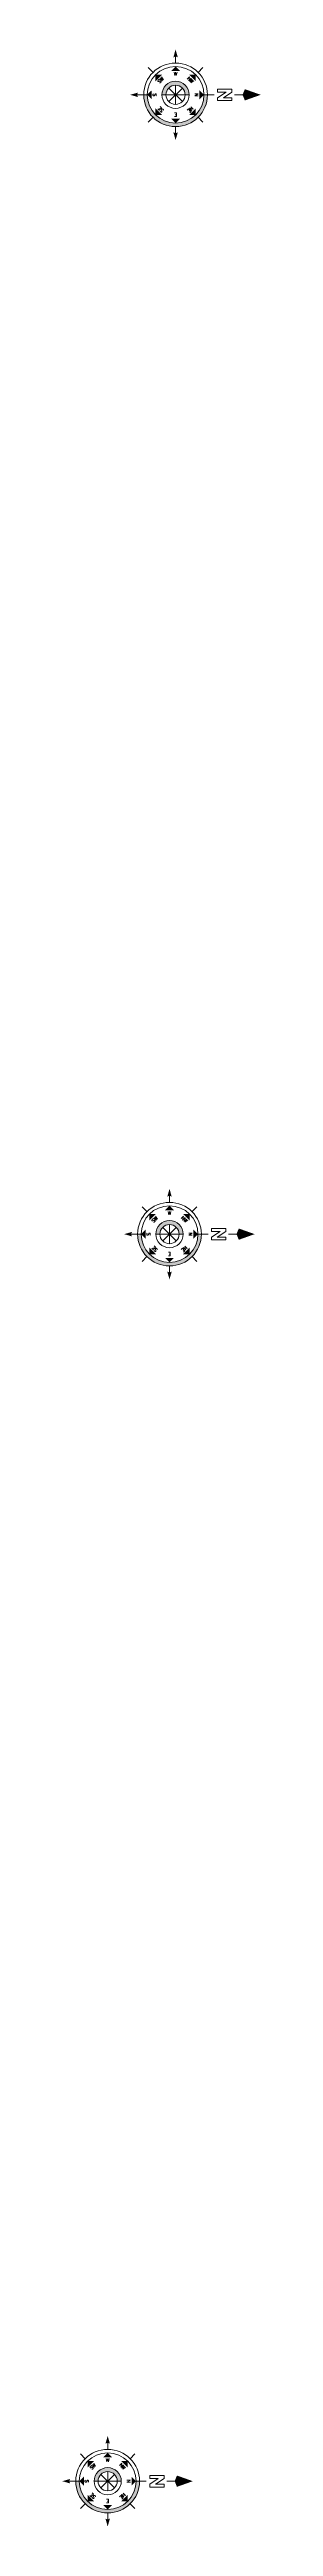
# Model space of a CAD drawing. Header units: inches. Extents: x -4010 to 92088, y -38563 to -1318.
# Drawn here: x 82228 to 82348, y -38563 to -37065 of the extents above; entities that cross this region are included whole.
import ezdxf
from ezdxf.enums import TextEntityAlignment as Align

# ---------------------------------------------------------------- set-up
doc = ezdxf.new("R2010")
doc.units = ezdxf.units.IN
doc.header["$MEASUREMENT"] = 0
doc.header["$PDMODE"] = 99
doc.layers.add('DIM', color=7, linetype='Continuous', lineweight=15)
doc.layers.add('wall', color=3, linetype='Continuous')
doc.styles.add('ARIAL', font='arial.ttf')
doc.styles.add('ROMANS', font='romans')
doc.dimstyles.new('3-8', dxfattribs={"dimscale": 1.25, "dimtxt": 6, "dimasz": 2, "dimexe": 0.18, "dimexo": 6, "dimgap": 0, "dimtad": 0, "dimdec": 0, "dimzin": 3, "dimdsep": 46, "dimlunit": 3, "dimtxsty": 'ARIAL', "dimblk": 'DD', "dimcen": 1, "dimse1": 1, "dimse2": 1, "dimclrd": 256, "dimclrt": 256, "dimadec": 0, "dimazin": 0, "dimtfac": 0.5, "dimtdec": 0, "dimtmove": 2, "dimatfit": 0, "dimfxl": 0.18, "dimtvp": 0.75, "dimfrac": 1, "dimtolj": 1, "dimtzin": 0, "dimarcsym": 0})

# ---------------------------------------------------------------- blocks, each defined once
blk = doc.blocks.new('Anno_North_J_Metric')
at = {"linetype": 'ByBlock', "lineweight": -2}
h = blk.add_hatch(color=0, dxfattribs=at)
h.paths.add_polyline_path([(-4.17, 0), (-4.68, 0, 1), (4.68, 0), (4.17, 0, -1)])
h.paths.add_polyline_path([(1.41, 0), (2, 0, 1), (-2, 0), (-1.41, 0, -1)])
at = {"color": 0, "linetype": 'ByBlock', "lineweight": -2}
for p, q in [((-3.31, 3.31), (-4.01, 4.01)), ((0, 4.68), (0, 5.67)), ((3.31, 3.31), (4.01, 4.01)), ((-4.68, 0), (-5.67, 0)), ((-4.68, 0), (-4.17, 0)), ((-1.41, 0), (-2, 0)), ((-1.41, 0), (1.41, 0)), ((1.41, 0), (-1.41, 0)), ((-1, 1), (1, -1)), ((-1, -1), (1, 1)), ((1, -1), (-1, 1)), ((1, 1), (-1, -1)), ((0, 1.41), (0, -1.41)), ((0, -1.41), (0, 1.41)), ((1.41, 0), (2, 0)), ((4.68, 0), (4.17, 0)), ((4.68, 0), (5.67, 0)), ((6.17, 0.4), (6.17, 0.82)), ((6.17, 0.82), (8.27, 0.82)), ((7.43, 0.4), (6.17, 0.4)), ((6.17, -0.44), (7.43, 0.4)), ((8.27, 0.4), (7.01, -0.44)), ((8.27, 0.82), (8.27, 0.4)), ((8.67, 0), (9.83, 0)), ((-3.31, -3.31), (-4.01, -4.01)), ((3.31, -3.31), (4.01, -4.01)), ((6.17, -0.86), (6.17, -0.44)), ((8.27, -0.86), (6.17, -0.86)), ((7.01, -0.44), (8.27, -0.44)), ((8.27, -0.44), (8.27, -0.86)), ((0, -4.68), (0, -5.67))]:
    blk.add_line(p, q, dxfattribs=at)
for radius in [4.68, 4.17, 2, 1.41]:
    blk.add_circle((0, 0), radius, dxfattribs=at)
for points in [[(0, 4.17), (0.67, 3.5), (-0.67, 3.5)], [(-0.33, 5.5), (0, 5.67), (0, 6.67)], [(0, 6.67), (0.33, 5.5), (0, 5.67)], [(-6.67, 0), (-5.5, 0.33), (-5.67, 0)], [(-5.5, -0.33), (-5.67, 0), (-6.67, 0)], [(-4.17, 0), (-3.5, 0.67), (-3.5, -0.67)], [(-2.95, 2.95), (-2, 2.95), (-2.95, 2)], [(2.95, 2.95), (2.95, 2), (2, 2.95)], [(4.17, 0), (3.5, -0.67), (3.5, 0.67)], [(12.5, 0), (10.17, 0.83), (9.83, 0)], [(9.83, 0), (10.17, -0.83), (12.5, 0)], [(-2.95, -2.95), (-2.95, -2), (-2, -2.95)], [(0, -4.17), (-0.67, -3.5), (0.67, -3.5)], [(2.95, -2.95), (2, -2.95), (2.95, -2)], [(0, -6.67), (-0.33, -5.5), (0, -5.67)], [(0.33, -5.5), (0, -5.67), (0, -6.67)]]:
    blk.add_solid(points, dxfattribs=at)
at = {"color": 0, "linetype": 'ByBlock', "lineweight": -2, "style": 'ROMANS'}
for s, rotation, p in [('S', 270, (-3.33, 0)), ('SW', 45, (-2, 2)), ('NW', 315, (2, 2)), ('N', 270, (2.83, 0)), ('SE', 135, (-2, -2)), ('E', 180, (0, -2.67)), ('NE', 225, (2, -2))]:
    blk.add_text(s, height=0.5, rotation=rotation, dxfattribs=at).set_placement(p, align=Align.CENTER)
blk.add_text('W', height=0.5, dxfattribs=at).set_placement((0, 2.83), align=Align.CENTER)
blk = doc.blocks.new('DD')
for p, q in [((-1.6, 0), (1.6, 0)), ((0, 1.6), (0, -1.6))]:
    blk.add_line(p, q)
at = {"const_width": 0.3}
blk.add_lwpolyline([(-0.15, 0, 1), (0.15, 0, 1)], format="xyb", close=True, dxfattribs=at)
blk = doc.blocks.new('*D1290')
at = {"layer": 'Defpoints', "color": 0}
for p in [(74224.7, -37276.9), (85571.3, -37276.9), (85597.4, -37904.9)]:
    blk.add_point(p, dxfattribs=at)
at = {"layer": 'wall', "lineweight": -2}
blk.add_line((85571.3, -37902.4), (85571.3, -37279.4), dxfattribs=at)
at = {"layer": 'wall', "lineweight": -2, "xscale": 2.5, "yscale": 2.5, "zscale": 2.5}
for p, rotation in [((85571.3, -37276.9), 90), ((85571.3, -37904.9), 270)]:
    blk.add_blockref('DD', p, dxfattribs=dict(at, rotation=rotation))
at = {"layer": 'wall', "insert": (85565.5, -37590.9), "char_height": 7.5, "attachment_point": 5, "rotation": 90, "style": 'ARIAL'}
blk.add_mtext('\\A1;52\'-4"', dxfattribs=at)

msp = doc.modelspace()

# ---------------------------------------------------------------- block references
at = {"layer": 'DIM', "ltscale": 500000, "xscale": 4.107415312464582, "yscale": 4.107415312464582, "zscale": 4.107415327752908}
for p in [(82296.336, -37092.214), (82292.675, -37781.336), (82255.393, -38535.612)]:
    msp.add_blockref('Anno_North_J_Metric', p, dxfattribs=at)

# ---------------------------------------------------------------- dimensions: what is measured, and where the dimension line sits
at = {"layer": 'wall'}
dim = msp.add_linear_dim(base=(85571.256, -37276.912), p1=(85597.355, -37904.912), p2=(74224.673, -37276.912), angle=90, dimstyle='3-8', dxfattribs=at)
dim.commit()
dim.dimension.update_dxf_attribs({"geometry": '*D1290', "text_midpoint": (85565.512, -37590.912)})

doc.saveas('drawing.dxf')
